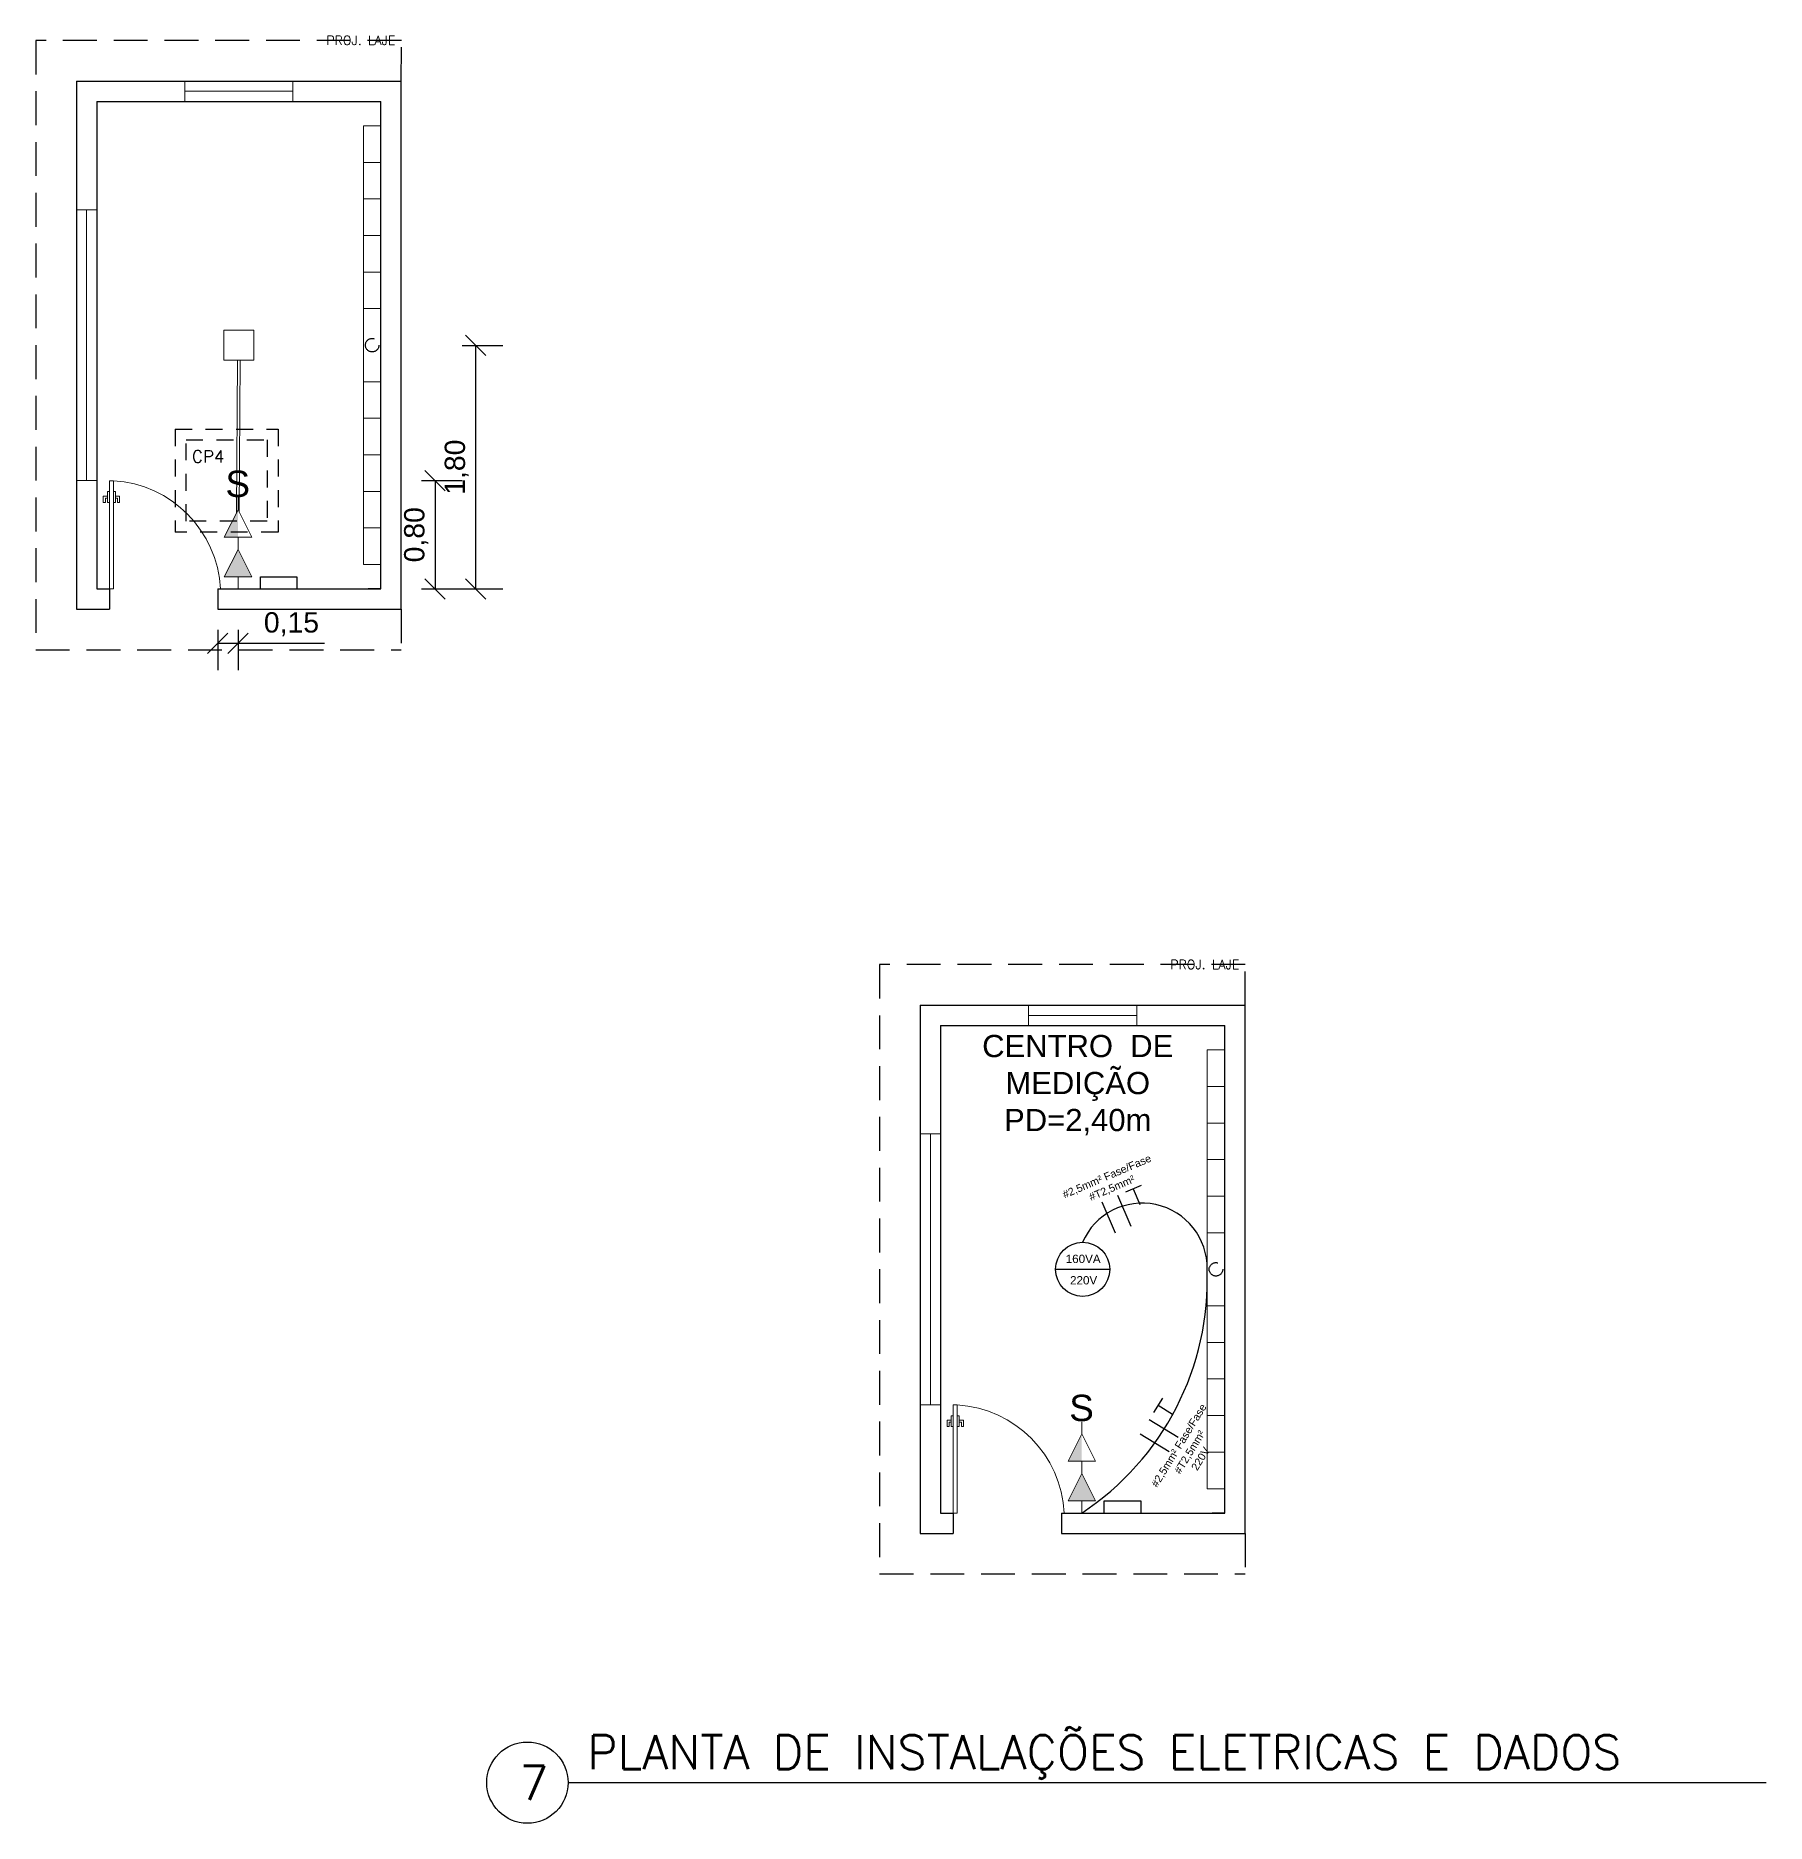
# Model space of a CAD drawing. Extents: x 0 to 11638, y -6007 to 0.
# Drawn here: x 11096.15 to 11108.94, y -5591.48 to -5578.28 of the extents above; entities that cross this region are included whole.
import ezdxf

# ---------------------------------------------------------------- set-up
doc = ezdxf.new("R2010")
doc.units = 0
doc.linetypes.add('CACHE', pattern=[0.375, 0.25, -0.125])
doc.linetypes.add('HIDDEN2', pattern=[0.1875, 0.125, -0.0625])
doc.layers.get('0').update_dxf_attribs({"linetype": 'CONTINUOUS'})
doc.layers.get('Defpoints').update_dxf_attribs({"linetype": 'CONTINUOUS'})
for name, color, linetype, lineweight in [('ARQ - Alvenaria Alta', 251, 'CONTINUOUS', 13), ('ARQ - Esquadrias', 1, 'CONTINUOUS', 9), ('ARQ - Textos', 4, 'CONTINUOUS', 5), ('Elétrica', 30, 'CONTINUOUS', 20)]:
    doc.layers.add(name, color=color, linetype=linetype, lineweight=lineweight)
doc.layers.add('ARQ - Cotas', color=1, linetype='CONTINUOUS')
doc.layers.add('ARQ - Projeções', color=253, linetype='CACHE')
doc.styles.add('ROMANS', font='romans.shx', dxfattribs={"height": 0.3})
doc.styles.get("Standard").update_dxf_attribs({"font": 'arial.ttf', "height": 0.15})
doc.dimstyles.get("Standard").update_dxf_attribs({"dimtxt": 0.1, "dimasz": 0.15, "dimexe": 0.2, "dimexo": 0.2, "dimgap": 0.05, "dimtad": 1, "dimzin": 0, "dimtxsty": 'STANDARD', "dimblk": 'OBLIQUE', "dimcen": 0.5, "dimclrd": 256, "dimclre": 256, "dimclrt": 256, "dimadec": 0, "dimazin": 0, "dimtfac": 1, "dimtmove": 0, "dimatfit": 3, "dimfxl": 0.1, "dimfxlon": 1, "dimtfillclr": 256, "dimtolj": 1, "dimtzin": 0, "dimlwd": -1, "dimarcsym": 0})

msp = doc.modelspace()

# ---------------------------------------------------------------- texts
at = {"lineweight": -2, "char_height": 0.05625, "attachment_point": 1}
for s, insert, rotation in [('\\pxi-3,l4,qc,t4;#2,5mm² Fase/Fase\\P#T2,5mm²', (11103.365, -5586.973), 23.1867), ('\\pxi-3,l4,qc,t4;#2,5mm² Fase/Fase\\P#T2,5mm²\\P220V', (11104.182, -5589.317), 58.5155)]:
    msp.add_mtext_dynamic_manual_height_columns(s, width=1.44662, gutter_width=0.281, heights=[0], dxfattribs=dict(at, insert=insert, rotation=rotation))
at = {"lineweight": -2, "char_height": 0.25, "attachment_point": 1, "style": 'ROMANS'}
for s, width, insert in [('PLANTA DE INSTALAÇÕES ELETRICAS E DADOS', 8.7355, (11100.228, -5590.831)), ('7', 0.39382, (11099.727, -5591.057))]:
    msp.add_mtext_dynamic_manual_height_columns(s, width=width, gutter_width=750, heights=[0], dxfattribs=dict(at, insert=insert))
at = {"layer": 'ARQ - Projeções', "lineweight": -2, "char_height": 0.0675, "attachment_point": 1, "style": 'ROMANS'}
for insert in [(11097.846, -5578.28), (11104.081, -5585.105)]:
    msp.add_mtext_dynamic_manual_height_columns('\\pxqc;PROJ. LAJE', width=1.41912, gutter_width=13.5, heights=[0], dxfattribs=dict(at, insert=insert))
at = {"layer": 'ARQ - Textos', "linetype": 'Continuous', "attachment_point": 1}
for s, width, gutter_width, insert, char_height in [('\\pxqc;CENTRO  DE \\PMEDIÇÃO\\PPD=2,40m', 4.09377, 0.82, (11101.805, -5585.659), 0.16392), ('160VA', 1.53516, 0.307, (11103.763, -5587.282), 0.0615), ('220V', 1.53516, 0.307, (11103.795, -5587.44), 0.0615)]:
    msp.add_mtext_dynamic_manual_height_columns(s, width=width, gutter_width=gutter_width, heights=[0], dxfattribs=dict(at, insert=insert, char_height=char_height))
at = {"layer": 'Elétrica', "linetype": 'ByBlock', "insert": (11097.308, -5581.342), "char_height": 0.09, "attachment_point": 1, "style": 'ROMANS'}
msp.add_mtext_dynamic_manual_height_columns('CP4', width=1.89216, gutter_width=18, heights=[0], dxfattribs=at)
at = {"layer": 'Elétrica', "char_height": 0.195, "attachment_point": 5}
for insert in [(11097.646, -5581.59), (11103.88, -5588.415)]:
    msp.add_mtext('S', dxfattribs=dict(at, insert=insert))

# ---------------------------------------------------------------- blocks, each defined once
blk = doc.blocks.new('_Oblique')
at = {"layer": 'ARQ - Esquadrias', "color": 0, "lineweight": -2}
blk.add_line((-0.5, -0.5), (0.5, 0.5), dxfattribs=at)
blk = doc.blocks.new('*D1055')
at = {"layer": 'ARQ - Cotas', "lineweight": -2, "transparency": 16777216}
for p, q in [((11099.004, -5581.565), (11099.304, -5581.565)), ((11099.004, -5582.365), (11099.304, -5582.365))]:
    blk.add_line(p, q, dxfattribs=at)
at = {"layer": 'ARQ - Cotas', "transparency": 16777216}
blk.add_line((11099.104, -5581.565), (11099.104, -5582.365), dxfattribs=at)
at = {"layer": 'Defpoints', "color": 0, "lineweight": -2, "transparency": 16777216}
for p in [(11097.944, -5581.565), (11097.948, -5582.365), (11099.104, -5582.365)]:
    blk.add_point(p, dxfattribs=at)
at = {"layer": 'ARQ - Cotas', "transparency": 16777216, "xscale": 0.15, "yscale": 0.15, "zscale": 0.15}
for p, rotation in [((11099.104, -5581.565), 90), ((11099.104, -5582.365), 270)]:
    blk.add_blockref('_Oblique', p, dxfattribs=dict(at, rotation=rotation))
at = {"layer": 'ARQ - Cotas', "lineweight": -2, "transparency": 16777216, "insert": (11098.964, -5581.965), "char_height": 0.15, "attachment_point": 5, "rotation": 90}
blk.add_mtext('\\A1;0,80', dxfattribs=at)
blk = doc.blocks.new('*D1056')
at = {"layer": 'ARQ - Cotas', "lineweight": -2, "transparency": 16777216}
for p, q in [((11099.304, -5580.567), (11099.604, -5580.567)), ((11099.304, -5582.365), (11099.604, -5582.365))]:
    blk.add_line(p, q, dxfattribs=at)
at = {"layer": 'ARQ - Cotas', "transparency": 16777216}
blk.add_line((11099.404, -5582.365), (11099.404, -5580.567), dxfattribs=at)
at = {"layer": 'Defpoints', "color": 0, "lineweight": -2, "transparency": 16777216}
for p in [(11097.648, -5580.567), (11099.404, -5580.567), (11097.648, -5582.365)]:
    blk.add_point(p, dxfattribs=at)
at = {"layer": 'ARQ - Cotas', "transparency": 16777216, "xscale": 0.15, "yscale": 0.15, "zscale": 0.15}
for p, rotation in [((11099.404, -5580.567), 90), ((11099.404, -5582.365), 270)]:
    blk.add_blockref('_Oblique', p, dxfattribs=dict(at, rotation=rotation))
at = {"layer": 'ARQ - Cotas', "lineweight": -2, "transparency": 16777216, "insert": (11099.264, -5581.466), "char_height": 0.15, "attachment_point": 5, "rotation": 90}
blk.add_mtext('\\A1;1,80', dxfattribs=at)
blk = doc.blocks.new('*D1057')
at = {"layer": 'ARQ - Cotas', "lineweight": -2, "transparency": 16777216}
for p, q in [((11097.498, -5582.666), (11097.498, -5582.966)), ((11097.648, -5582.666), (11097.648, -5582.966))]:
    blk.add_line(p, q, dxfattribs=at)
at = {"layer": 'ARQ - Cotas', "transparency": 16777216}
for p, q in [((11097.498, -5582.766), (11097.648, -5582.766)), ((11097.648, -5582.766), (11098.288, -5582.766))]:
    blk.add_line(p, q, dxfattribs=at)
at = {"layer": 'Defpoints', "color": 0, "lineweight": -2, "transparency": 16777216}
for p in [(11097.498, -5582.365), (11097.648, -5582.365), (11097.648, -5582.766)]:
    blk.add_point(p, dxfattribs=at)
at = {"layer": 'ARQ - Cotas', "transparency": 16777216, "xscale": 0.15, "yscale": 0.15, "zscale": 0.15, "rotation": 180}
blk.add_blockref('_Oblique', (11097.498, -5582.766), dxfattribs=at)
at = {"layer": 'ARQ - Cotas', "transparency": 16777216, "xscale": 0.15, "yscale": 0.15, "zscale": 0.15}
blk.add_blockref('_Oblique', (11097.648, -5582.766), dxfattribs=at)
at = {"layer": 'ARQ - Cotas', "lineweight": -2, "transparency": 16777216, "insert": (11098.043, -5582.626), "char_height": 0.15, "attachment_point": 5}
blk.add_mtext('\\A1;0,15', dxfattribs=at)

# ---------------------------------------------------------------- dimensions: what is measured, and where the dimension line sits
at = {"layer": 'ARQ - Cotas', "lineweight": -2}
for base, p1, p2, picture, middle in [((11099.404, -5580.567), (11097.648, -5582.365), (11097.648, -5580.567), '*D1056', (11099.264, -5581.466)), ((11099.104, -5582.365), (11097.944, -5581.565), (11097.948, -5582.365), '*D1055', (11098.964, -5581.965))]:
    dim = msp.add_linear_dim(base=base, p1=p1, p2=p2, angle=90, dimstyle='STANDARD', dxfattribs=at)
    dim.commit()
    dim.dimension.update_dxf_attribs({"geometry": picture, "text_midpoint": middle})
dim = msp.add_linear_dim(base=(11097.648, -5582.766), p1=(11097.498, -5582.365), p2=(11097.648, -5582.365), dimstyle='STANDARD', dxfattribs=at)
dim.commit()
dim.dimension.update_dxf_attribs({"geometry": '*D1057', "text_midpoint": (11098.043, -5582.626)})

# ---------------------------------------------------------------- hatches: boundary and pattern name
at = {"layer": 'Elétrica'}
for points in [[(11097.648, -5581.983), (11097.546, -5581.983), (11097.648, -5581.78)], [(11097.648, -5582.073), (11097.546, -5582.275), (11097.749, -5582.275)], [(11103.882, -5588.808), (11103.781, -5588.808), (11103.882, -5588.606)], [(11103.882, -5588.898), (11103.781, -5589.1), (11103.983, -5589.1)]]:
    msp.add_hatch(color=256, dxfattribs=at).paths.add_polyline_path(points)

# ---------------------------------------------------------------- linework, layer by layer
at = {"linetype": 'Continuous'}
for p, q in [((11096.454, -5578.615), (11096.454, -5582.515)), ((11096.454, -5578.615), (11098.854, -5578.615)), ((11098.854, -5582.515), (11098.854, -5578.615)), ((11096.604, -5578.765), (11096.604, -5582.365)), ((11096.604, -5578.765), (11098.704, -5578.765)), ((11098.704, -5582.365), (11098.704, -5578.765)), ((11096.698, -5582.365), (11096.698, -5582.515)), ((11097.498, -5582.365), (11098.704, -5582.365)), ((11097.498, -5582.365), (11097.498, -5582.515)), ((11098.704, -5582.365), (11098.61, -5582.365)), ((11097.498, -5582.515), (11098.854, -5582.515)), ((11102.688, -5585.44), (11102.688, -5589.34)), ((11102.688, -5585.44), (11105.088, -5585.44)), ((11105.088, -5589.34), (11105.088, -5585.44)), ((11102.838, -5585.59), (11102.838, -5589.19)), ((11102.838, -5585.59), (11104.938, -5585.59)), ((11104.938, -5589.19), (11104.938, -5585.59)), ((11102.932, -5589.19), (11102.932, -5589.34)), ((11103.732, -5589.19), (11104.938, -5589.19)), ((11103.732, -5589.19), (11103.732, -5589.34)), ((11104.938, -5589.19), (11104.844, -5589.19)), ((11103.732, -5589.34), (11105.088, -5589.34))]:
    msp.add_line(p, q, dxfattribs=at)
at = {"lineweight": -2}
for p, q in [((11104.32, -5586.771), (11104.205, -5586.821)), ((11104.262, -5586.796), (11104.311, -5586.911)), ((11104.131, -5587.124), (11104.032, -5586.894)), ((11104.246, -5587.075), (11104.147, -5586.845)), ((11103.688, -5587.39), (11104.088, -5587.39)), ((11104.478, -5588.341), (11104.412, -5588.448)), ((11104.445, -5588.394), (11104.552, -5588.46)), ((11104.593, -5588.632), (11104.38, -5588.501)), ((11104.528, -5588.738), (11104.314, -5588.608)), ((11100.086, -5591.181), (11108.939, -5591.181))]:
    msp.add_line(p, q, dxfattribs=at)
for centre, radius in [((11103.888, -5587.39), 0.2), ((11099.786, -5591.181), 0.3)]:
    msp.add_circle(centre, radius, dxfattribs=at)
for centre, radius, start, end in [((11104.328, -5587.381), 0.48, 358.8921, 156.5795), ((11102.747, -5587.468), 2.062, 303.3821, 2.1747)]:
    msp.add_arc(centre, radius, start, end, dxfattribs=at)
at = {"layer": 'ARQ - Alvenaria Alta', "lineweight": -2}
for p, q in [((11096.604, -5582.365), (11096.698, -5582.365)), ((11096.454, -5582.515), (11096.698, -5582.515)), ((11102.838, -5589.19), (11102.932, -5589.19)), ((11102.688, -5589.34), (11102.932, -5589.34))]:
    msp.add_line(p, q, dxfattribs=at)
at = {"layer": 'ARQ - Esquadrias', "linetype": 'Continuous'}
for p, q in [((11097.254, -5578.765), (11097.254, -5578.615)), ((11098.054, -5578.765), (11098.054, -5578.615)), ((11098.054, -5578.69), (11097.254, -5578.69)), ((11096.454, -5579.565), (11096.604, -5579.565)), ((11096.529, -5581.565), (11096.529, -5579.565)), ((11096.454, -5581.565), (11096.604, -5581.565)), ((11103.488, -5585.59), (11103.488, -5585.44)), ((11104.288, -5585.59), (11104.288, -5585.44)), ((11104.288, -5585.515), (11103.488, -5585.515)), ((11102.688, -5586.39), (11102.838, -5586.39)), ((11102.763, -5588.39), (11102.763, -5586.39)), ((11102.688, -5588.39), (11102.838, -5588.39))]:
    msp.add_line(p, q, dxfattribs=at)
at = {"layer": 'ARQ - Esquadrias'}
for p, q in [((11096.698, -5581.646), (11096.683, -5581.646)), ((11096.683, -5581.726), (11096.683, -5581.646)), ((11096.698, -5582.365), (11096.698, -5581.566)), ((11096.698, -5581.566), (11096.728, -5581.566)), ((11096.728, -5581.566), (11096.728, -5582.365)), ((11096.728, -5581.646), (11096.743, -5581.646)), ((11096.743, -5581.726), (11096.743, -5581.646)), ((11096.653, -5581.726), (11096.653, -5581.679)), ((11096.683, -5581.679), (11096.653, -5581.679)), ((11096.668, -5581.726), (11096.653, -5581.726)), ((11096.668, -5581.726), (11096.668, -5581.694)), ((11096.683, -5581.694), (11096.668, -5581.694)), ((11096.698, -5581.726), (11096.683, -5581.726)), ((11096.728, -5581.726), (11096.743, -5581.726)), ((11096.743, -5581.679), (11096.773, -5581.679)), ((11096.743, -5581.694), (11096.758, -5581.694)), ((11096.758, -5581.726), (11096.758, -5581.694)), ((11096.758, -5581.726), (11096.773, -5581.726)), ((11096.773, -5581.726), (11096.773, -5581.679)), ((11096.728, -5582.365), (11096.698, -5582.365)), ((11102.932, -5589.19), (11102.932, -5588.391)), ((11102.932, -5588.391), (11102.962, -5588.391)), ((11102.962, -5588.391), (11102.962, -5589.19)), ((11102.887, -5588.552), (11102.887, -5588.504)), ((11102.917, -5588.504), (11102.887, -5588.504)), ((11102.902, -5588.552), (11102.902, -5588.519)), ((11102.917, -5588.519), (11102.902, -5588.519)), ((11102.932, -5588.472), (11102.917, -5588.472)), ((11102.917, -5588.552), (11102.917, -5588.472)), ((11102.962, -5588.472), (11102.977, -5588.472)), ((11102.977, -5588.552), (11102.977, -5588.472)), ((11102.977, -5588.504), (11103.007, -5588.504)), ((11102.977, -5588.519), (11102.992, -5588.519)), ((11102.992, -5588.552), (11102.992, -5588.519)), ((11103.007, -5588.552), (11103.007, -5588.504)), ((11102.902, -5588.552), (11102.887, -5588.552)), ((11102.932, -5588.552), (11102.917, -5588.552)), ((11102.962, -5588.552), (11102.977, -5588.552)), ((11102.992, -5588.552), (11103.007, -5588.552)), ((11102.962, -5589.19), (11102.932, -5589.19))]:
    msp.add_line(p, q, dxfattribs=at)
for centre in [(11096.677, -5582.406), (11102.911, -5589.232)]:
    msp.add_arc(centre, 0.842, 2.8305, 86.5438, dxfattribs=at)
at = {"layer": 'ARQ - Projeções', "linetype": 'CACHE'}
for p, q in [((11098.855, -5578.315), (11096.154, -5578.315)), ((11096.154, -5578.315), (11096.154, -5582.815)), ((11098.854, -5578.615), (11098.855, -5578.315)), ((11098.854, -5582.515), (11098.854, -5582.815)), ((11096.154, -5582.815), (11098.854, -5582.815)), ((11105.089, -5585.14), (11102.388, -5585.14)), ((11102.388, -5585.14), (11102.388, -5589.64)), ((11105.088, -5585.44), (11105.089, -5585.14)), ((11105.088, -5589.34), (11105.088, -5589.64)), ((11102.388, -5589.64), (11105.088, -5589.64))]:
    msp.add_line(p, q, dxfattribs=at)
at = {"layer": 'Defpoints', "color": 1, "linetype": 'Continuous'}
for p, q in [((11097.813, -5582.365), (11097.813, -5582.275)), ((11097.813, -5582.275), (11098.083, -5582.275)), ((11098.083, -5582.275), (11098.083, -5582.365)), ((11097.813, -5582.365), (11098.083, -5582.365)), ((11104.047, -5589.19), (11104.047, -5589.1)), ((11104.047, -5589.1), (11104.317, -5589.1)), ((11104.317, -5589.1), (11104.317, -5589.19)), ((11104.047, -5589.19), (11104.317, -5589.19))]:
    msp.add_line(p, q, dxfattribs=at)
at = {"layer": 'Elétrica', "linetype": 'Continuous'}
for p, q in [((11098.574, -5582.185), (11098.574, -5578.945)), ((11098.574, -5578.945), (11098.704, -5578.945)), ((11098.574, -5579.215), (11098.704, -5579.215)), ((11098.574, -5579.485), (11098.704, -5579.485)), ((11098.574, -5579.755), (11098.704, -5579.755)), ((11098.574, -5580.025), (11098.704, -5580.025)), ((11098.574, -5580.295), (11098.704, -5580.295)), ((11097.637, -5581.802), (11097.644, -5580.675)), ((11097.657, -5581.799), (11097.664, -5580.675)), ((11098.574, -5580.835), (11098.704, -5580.835)), ((11098.574, -5581.105), (11098.704, -5581.105)), ((11098.574, -5581.375), (11098.704, -5581.375)), ((11098.574, -5581.645), (11098.704, -5581.645)), ((11098.574, -5581.915), (11098.704, -5581.915)), ((11098.574, -5582.185), (11098.704, -5582.185)), ((11104.808, -5589.01), (11104.808, -5585.77)), ((11104.808, -5585.77), (11104.938, -5585.77)), ((11104.808, -5586.04), (11104.938, -5586.04)), ((11104.808, -5586.31), (11104.938, -5586.31)), ((11104.808, -5586.58), (11104.938, -5586.58)), ((11104.808, -5586.85), (11104.938, -5586.85)), ((11104.808, -5587.12), (11104.938, -5587.12)), ((11104.808, -5587.66), (11104.938, -5587.66)), ((11104.808, -5587.93), (11104.938, -5587.93)), ((11104.808, -5588.2), (11104.938, -5588.2)), ((11104.808, -5588.47), (11104.938, -5588.47)), ((11104.808, -5588.74), (11104.938, -5588.74)), ((11104.808, -5589.01), (11104.938, -5589.01))]:
    msp.add_line(p, q, dxfattribs=at)
at = {"layer": 'Elétrica'}
for p, q in [((11097.764, -5580.455), (11097.544, -5580.455)), ((11097.544, -5580.455), (11097.544, -5580.675)), ((11097.764, -5580.675), (11097.764, -5580.455)), ((11097.544, -5580.675), (11097.764, -5580.675)), ((11097.648, -5581.78), (11097.546, -5581.983)), ((11097.648, -5581.691), (11097.648, -5581.78)), ((11097.749, -5581.983), (11097.648, -5581.78)), ((11097.749, -5581.983), (11097.546, -5581.983)), ((11097.546, -5581.983), (11097.749, -5581.983)), ((11097.648, -5581.983), (11097.648, -5582.073)), ((11097.648, -5582.073), (11097.546, -5582.275)), ((11097.749, -5582.275), (11097.648, -5582.073)), ((11097.749, -5582.275), (11097.546, -5582.275)), ((11097.546, -5582.275), (11097.749, -5582.275)), ((11097.648, -5582.275), (11097.648, -5582.365)), ((11103.882, -5588.516), (11103.882, -5588.606)), ((11103.882, -5588.606), (11103.781, -5588.808)), ((11103.983, -5588.808), (11103.882, -5588.606)), ((11103.983, -5588.808), (11103.781, -5588.808)), ((11103.781, -5588.808), (11103.983, -5588.808)), ((11103.882, -5588.898), (11103.781, -5589.1)), ((11103.882, -5588.808), (11103.882, -5588.898)), ((11103.983, -5589.1), (11103.882, -5588.898)), ((11103.983, -5589.1), (11103.781, -5589.1)), ((11103.781, -5589.1), (11103.983, -5589.1)), ((11103.882, -5589.1), (11103.882, -5589.19))]:
    msp.add_line(p, q, dxfattribs=at)
at = {"layer": 'Elétrica', "linetype": 'HIDDEN2', "lineweight": -2}
for p, q in [((11097.184, -5581.185), (11097.184, -5581.945)), ((11097.184, -5581.185), (11097.944, -5581.185)), ((11097.264, -5581.265), (11097.864, -5581.265)), ((11097.264, -5581.865), (11097.264, -5581.265)), ((11097.864, -5581.265), (11097.864, -5581.865)), ((11097.944, -5581.185), (11097.944, -5581.945)), ((11097.864, -5581.865), (11097.264, -5581.865)), ((11097.944, -5581.945), (11097.184, -5581.945))]:
    msp.add_line(p, q, dxfattribs=at)
at = {"layer": 'Elétrica', "linetype": 'CACHE', "lineweight": -2}
for centre in [(11098.639, -5580.565), (11104.873, -5587.39)]:
    msp.add_circle(centre, 0.05, dxfattribs=at)

msp.set_redraw_order([(e.dxf.handle, doc.entitydb.next_handle()) for e in msp.query("TEXT MTEXT ATTDEF DIMENSION ARC_DIMENSION")])  # texts and dimensions are drawn at this point

doc.saveas('drawing.dxf')
